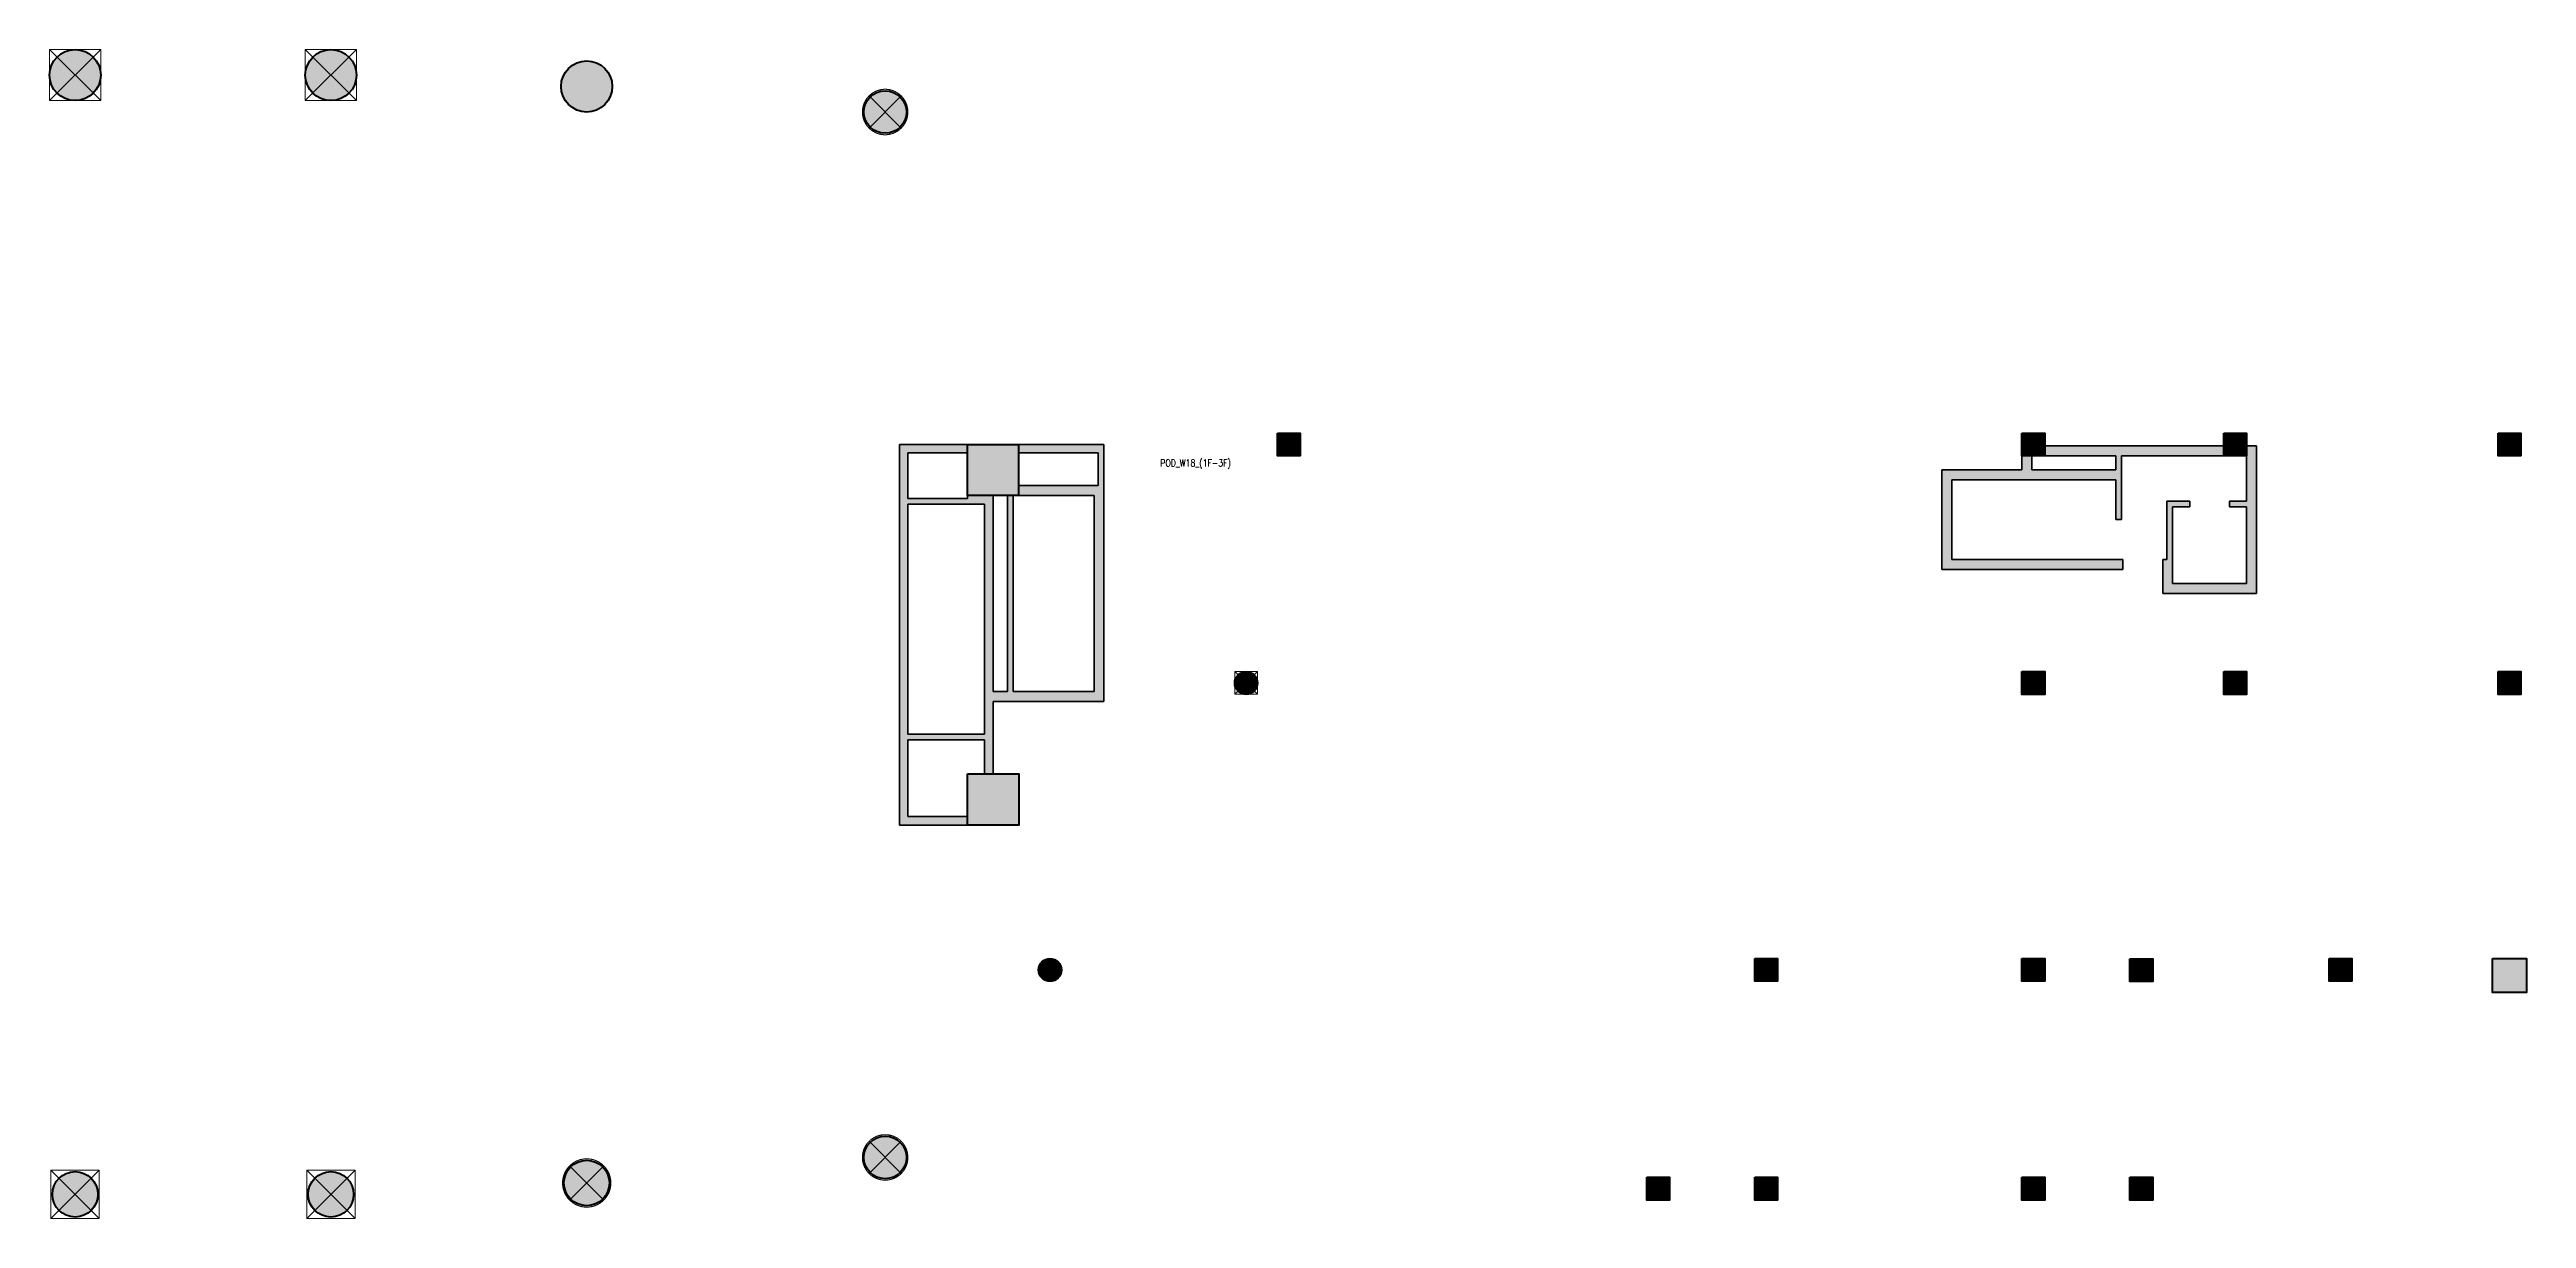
# Model space of a CAD drawing. Header units: millimetres. Extents: x 30450 to 679265, y -299204 to 155552.
# Drawn here: x 53800 to 140950, y 37450 to 78600 of the extents above; entities that cross this region are included whole.
import ezdxf

# ---------------------------------------------------------------- set-up
doc = ezdxf.new("R2010")
doc.units = ezdxf.units.MM
doc.linetypes.add('HIDDEN2', pattern=[4.7625, 3.175, -1.5875])
doc.layers.get('0').update_dxf_attribs({"lineweight": 20})
doc.layers.get('Defpoints').update_dxf_attribs({"color": 151, "lineweight": 9})
for name, color, linetype, lineweight in [('HT_Core wall_5.1(1.5F)$0$NDC_S_HATCH MATERIAL', 8, 'Continuous', 13), ('HT_Core wall_5.1(1.5F)$0$NDC_S_WALL', 6, 'Continuous', 35), ('NDC_S-COLUMN', 4, 'Continuous', 40), ('NDC_S_HATCH COLUMN AND WALL', 251, 'Continuous', 13), ('NDC_S_HIDDEN', 8, 'HIDDEN2', 13), ('OF_Core wall_3(1.5F)$0$NDC_S_HATCH COLUMN AND WALL', 251, 'Continuous', 13), ('OF_Core wall_3(1.5F)$0$NDC_S_WALL', 6, 'Continuous', 35)]:
    doc.layers.add(name, color=color, linetype=linetype, lineweight=lineweight)
doc.styles.add('POD_Core wall_18.2(1.5F)$0$NDC_BAR 2', font='romans.shx', dxfattribs={"width": 0.8})

msp = doc.modelspace()

# ---------------------------------------------------------------- texts
at = {"layer": 'Defpoints', "style": 'POD_Core wall_18.2(1.5F)$0$NDC_BAR 2', "width": 0.8}
msp.add_text('POD_W18_(1F-3F)', height=250, dxfattribs=at).set_placement((92881, 63922))

# ---------------------------------------------------------------- blocks, each defined once
blk = doc.blocks.new('cot')
at = {"layer": 'NDC_S_HATCH COLUMN AND WALL', "ltscale": 0.005}
h = blk.add_hatch(color=256, dxfattribs=at)
h.dxf.hatch_style = 1
h.paths.add_polyline_path([(-0.5, 0.5), (0.5, 0.5), (0.5, -0.5), (-0.5, -0.5)])
at = {"layer": 'NDC_S-COLUMN', "ltscale": 0.005}
blk.add_lwpolyline([(-0.5, 0.5), (0.5, 0.5), (0.5, -0.5), (-0.5, -0.5)], close=True, dxfattribs=at)
blk = doc.blocks.new('cottron')
at = {"layer": 'NDC_S_HATCH COLUMN AND WALL'}
h = blk.add_hatch(color=256, dxfattribs=at)
h.dxf.hatch_style = 1
h.paths.add_polyline_path([(-0.5, 0, 1), (0.5, 0, 1)])
at = {"layer": 'NDC_S-COLUMN', "ltscale": 0.005}
blk.add_circle((0, 0), 0.5, dxfattribs=at)
blk = doc.blocks.new('cottrondung')
at = {"layer": 'NDC_S_HIDDEN', "ltscale": 100}
for p, q in [((-0.354, 0.354), (0.354, -0.354)), ((0.354, 0.354), (-0.354, -0.354))]:
    blk.add_line(p, q, dxfattribs=at)
blk.add_circle((0, 0), 0.5, dxfattribs=at)
blk = doc.blocks.new('cotdung')
at = {"layer": 'NDC_S_HIDDEN'}
for p, q in [((-0.5, 0.5), (0.5, -0.5)), ((0.5, 0.5), (-0.5, -0.5))]:
    blk.add_line(p, q, dxfattribs=at)
blk.add_lwpolyline([(-0.5, 0.5), (0.5, 0.5), (0.5, -0.5), (-0.5, -0.5)], close=True, dxfattribs=at)
blk = doc.blocks.new('A$C6AF0583A')
at = {"color": 4, "linetype": 'ByBlock'}
for p, q in [((-179, 200), (-179, 28.5)), ((-157, 6.5), (157, 6.5)), ((179, 28.5), (179, 200)), ((-179, -28.5), (-179, -200)), ((157, -6.5), (-157, -6.5)), ((179, -200), (179, -28.5))]:
    blk.add_line(p, q, dxfattribs=at)
for points in [[(-179, -200), (-200, -200), (-200, 200), (-179, 200)], [(179, 200), (200, 200), (200, -200), (179, -200)]]:
    blk.add_lwpolyline(points, dxfattribs=at)
for centre, start, end in [((-157, 28.5), 180, 270), ((157, 28.5), 270, 0), ((-157, -28.5), 90, 180), ((157, -28.5), 0, 90)]:
    blk.add_arc(centre, 22, start, end, dxfattribs=at)
at = {"layer": 'Defpoints', "color": 4}
for p, q in [((6.5, 0), (-6.5, 0)), ((0, -6.5), (0, 6.5))]:
    blk.add_line(p, q, dxfattribs=at)

# ---------------------------------------------------------------- hatches: boundary and pattern name
at = {"layer": 'HT_Core wall_5.1(1.5F)$0$NDC_S_HATCH MATERIAL'}
h = msp.add_hatch(color=251, dxfattribs=at)
h.dxf.hatch_style = 1
h.paths.add_polyline_path([(131450, 64650), (123200, 64650), (123200, 63800), (120380, 63800), (120380, 60300), (126750, 60300), (126750, 60650), (120730, 60650), (120730, 63450), (126500, 63450), (126500, 62050), (126700, 62050), (126700, 64300), (131100, 64300), (131100, 62700), (130500, 62700), (130500, 62500), (131100, 62500), (131100, 59800), (128500, 59800), (128500, 62500), (129100, 62500), (129100, 62700), (128300, 62700), (128300, 60650), (128150, 60650), (128150, 59450), (131450, 59450)])
h.paths.add_polyline_path([(126500, 64300), (126500, 63800), (123550, 63800), (123550, 64300)], flags=16)
at = {"layer": 'OF_Core wall_3(1.5F)$0$NDC_S_HATCH COLUMN AND WALL', "ltscale": 200}
h = msp.add_hatch(color=256, dxfattribs=at)
h.dxf.hatch_style = 1
h.paths.add_polyline_path([(90900, 64700), (87900, 64700), (87900, 64400), (90700, 64400), (90700, 63250), (87900, 63250), (87900, 62900), (90550, 62900), (90550, 56000), (87702, 56000), (87700, 62900), (87500, 62900), (87502, 56000), (87000, 56000), (87000, 62900), (86100, 62900), (86100, 62800), (84000, 62800), (84000, 64400), (86100, 64400), (86100, 64700), (83700, 64700), (83700, 51300), (86100, 51300), (86100, 51600), (84000, 51600), (84000, 54300), (86700, 54300), (86700, 53100), (87000, 53100), (87000, 55650), (90900, 55650)])
h.paths.add_polyline_path([(86700, 62600), (86700, 54500), (84000, 54500), (84000, 62600)], flags=16)

# ---------------------------------------------------------------- linework, layer by layer
at = {"layer": 'HT_Core wall_5.1(1.5F)$0$NDC_S_WALL'}
for p, q in [((131450, 64650), (123200, 64650)), ((123200, 64650), (123200, 63800)), ((131450, 59450), (131450, 64650)), ((120380, 63800), (120380, 60300)), ((123200, 63800), (120380, 63800)), ((126500, 64300), (123550, 64300)), ((126500, 63800), (123550, 63800)), ((126500, 63800), (126500, 64300)), ((131100, 64300), (126700, 64300)), ((126700, 62050), (126700, 64300)), ((131100, 62700), (131100, 64300)), ((120730, 63450), (120730, 60650)), ((126500, 63450), (120730, 63450)), ((126500, 62050), (126500, 63450)), ((126700, 62050), (126500, 62050)), ((128300, 60650), (128300, 62700)), ((128300, 62700), (129100, 62700)), ((128500, 62500), (128500, 59800)), ((128500, 62500), (129100, 62500)), ((129100, 62500), (129100, 62700)), ((130500, 62700), (131100, 62700)), ((130500, 62500), (130500, 62700)), ((130500, 62500), (131100, 62500)), ((131100, 59800), (131100, 62500)), ((126750, 60300), (120380, 60300)), ((126750, 60650), (120730, 60650)), ((126750, 60300), (126750, 60650)), ((128300, 60650), (128150, 60650)), ((128150, 60650), (128150, 59450)), ((131450, 59450), (128150, 59450)), ((131100, 59800), (128500, 59800))]:
    msp.add_line(p, q, dxfattribs=at)
msp.add_lwpolyline([(123550, 64300), (123550, 63800)], dxfattribs=at)
at = {"layer": 'OF_Core wall_3(1.5F)$0$NDC_S_WALL'}
for p, q in [((83700, 64700), (86100, 64700)), ((83700, 51300), (83700, 64700)), ((86100, 64400), (86100, 64700)), ((87900, 64700), (90900, 64700)), ((87900, 64700), (87900, 64400)), ((90900, 64700), (90900, 55650)), ((84000, 62800), (84000, 64400)), ((84000, 64400), (86100, 64400)), ((87900, 64400), (90700, 64400)), ((90700, 63250), (90700, 64400)), ((84000, 62800), (86100, 62800)), ((86100, 62900), (86100, 62800)), ((87000, 62900), (86100, 62900)), ((87000, 62900), (87000, 56000)), ((87500, 62900), (87000, 62900)), ((87500, 62900), (87502, 56000)), ((87700, 62900), (87500, 62900)), ((90550, 62900), (87700, 62900)), ((87700, 62900), (87702, 56000)), ((87900, 63250), (90700, 63250)), ((87900, 63250), (87900, 62900)), ((90550, 56000), (90550, 62900)), ((84000, 54500), (84000, 62600)), ((84000, 62600), (86700, 62600)), ((86700, 62600), (86700, 54500)), ((87000, 56000), (87502, 56000)), ((87702, 56000), (90550, 56000)), ((87000, 55650), (87000, 53100)), ((90900, 55650), (87000, 55650)), ((86700, 54500), (84000, 54500)), ((84000, 51600), (84000, 54300)), ((86700, 54300), (84000, 54300)), ((86700, 54300), (86700, 53100)), ((86700, 53100), (87000, 53100)), ((86100, 51600), (84000, 51600)), ((86100, 51600), (86100, 51300)), ((86100, 51300), (83700, 51300))]:
    msp.add_line(p, q, dxfattribs=at)

# ---------------------------------------------------------------- block references
for name, p, xscale, yscale in [('cotdung', (54700, 77700), 1800, 1800), ('cotdung', (63700, 77700), 1800, 1800), ('cot', (86998, 63798), 1800, 1800), ('cot', (97400, 64700), 800, 800), ('cot', (123600, 64700), 800, 800), ('cot', (130700, 64700), 800, 800), ('cot', (140350, 64700), 800, 800), ('cot', (123600, 56300), 800, 800), ('cot', (130700, 56300), 800, 800), ('cot', (140350, 56300), 800, 800), ('cot', (87000, 52200), 1800, 1800), ('cot', (114200, 46200), 800, 800), ('cot', (123600, 46200), 800, 800), ('cot', (127400, 46195), 800, 800), ('cot', (134407, 46200), 800, 800), ('cot', (140350, 46000), 1200, 1200), ('cotdung', (54700, 38300), 1700, 1700), ('cotdung', (63700, 38300), 1700, 1700), ('cot', (110400, 38500), 800, 800), ('cot', (114200, 38500), 800, 800), ('cot', (123600, 38500), 800, 800), ('cot', (127400, 38500), 800, 800)]:
    msp.add_blockref(name, p, dxfattribs=dict(xscale=xscale, yscale=yscale))
for name, p, xscale, yscale, zscale in [('cottron', (54700, 77700), 1800, 1800, 1800), ('cottron', (54700, 77700), 1800, 1800, 1800), ('cottron', (63700, 77700), 1800, 1800, 1800), ('cottron', (63700, 77700), 1800, 1800, 1800), ('cottron', (72700, 77300), 1800, 1800, 1700), ('cottron', (72700, 77300), 1800, 1800, 1800), ('cottrondung', (83200, 76400), 1600, 1600, 1600), ('cottron', (83200, 76400), 1500, 1500, 1700), ('cotdung', (95902, 56302), 800, 800, 800), ('cottron', (95902, 56300), 800, 800, 800), ('cottron', (89000, 46200), 800, 800, 800), ('cottrondung', (83200, 39600), 1600, 1600, 1600), ('cottron', (83200, 39600), 1500, 1500, 1500), ('cottrondung', (72700, 38700), 1700, 1700, 1700), ('cottron', (72700, 38700), 1600, 1600, 1600), ('cottron', (54700, 38300), 1600, 1600, 1700), ('cottron', (63700, 38300), 1600, 1600, 1600)]:
    msp.add_blockref(name, p, dxfattribs=dict(xscale=xscale, yscale=yscale, zscale=zscale))
for p in [(97400, 64706), (123600, 64706), (95902, 56306), (123600, 56306)]:
    msp.add_blockref('A$C6AF0583A', p)

msp.set_redraw_order([(e.dxf.handle, doc.entitydb.next_handle()) for e in msp.query("TEXT MTEXT ATTDEF DIMENSION ARC_DIMENSION")])  # texts and dimensions are drawn at this point

doc.saveas('drawing.dxf')
